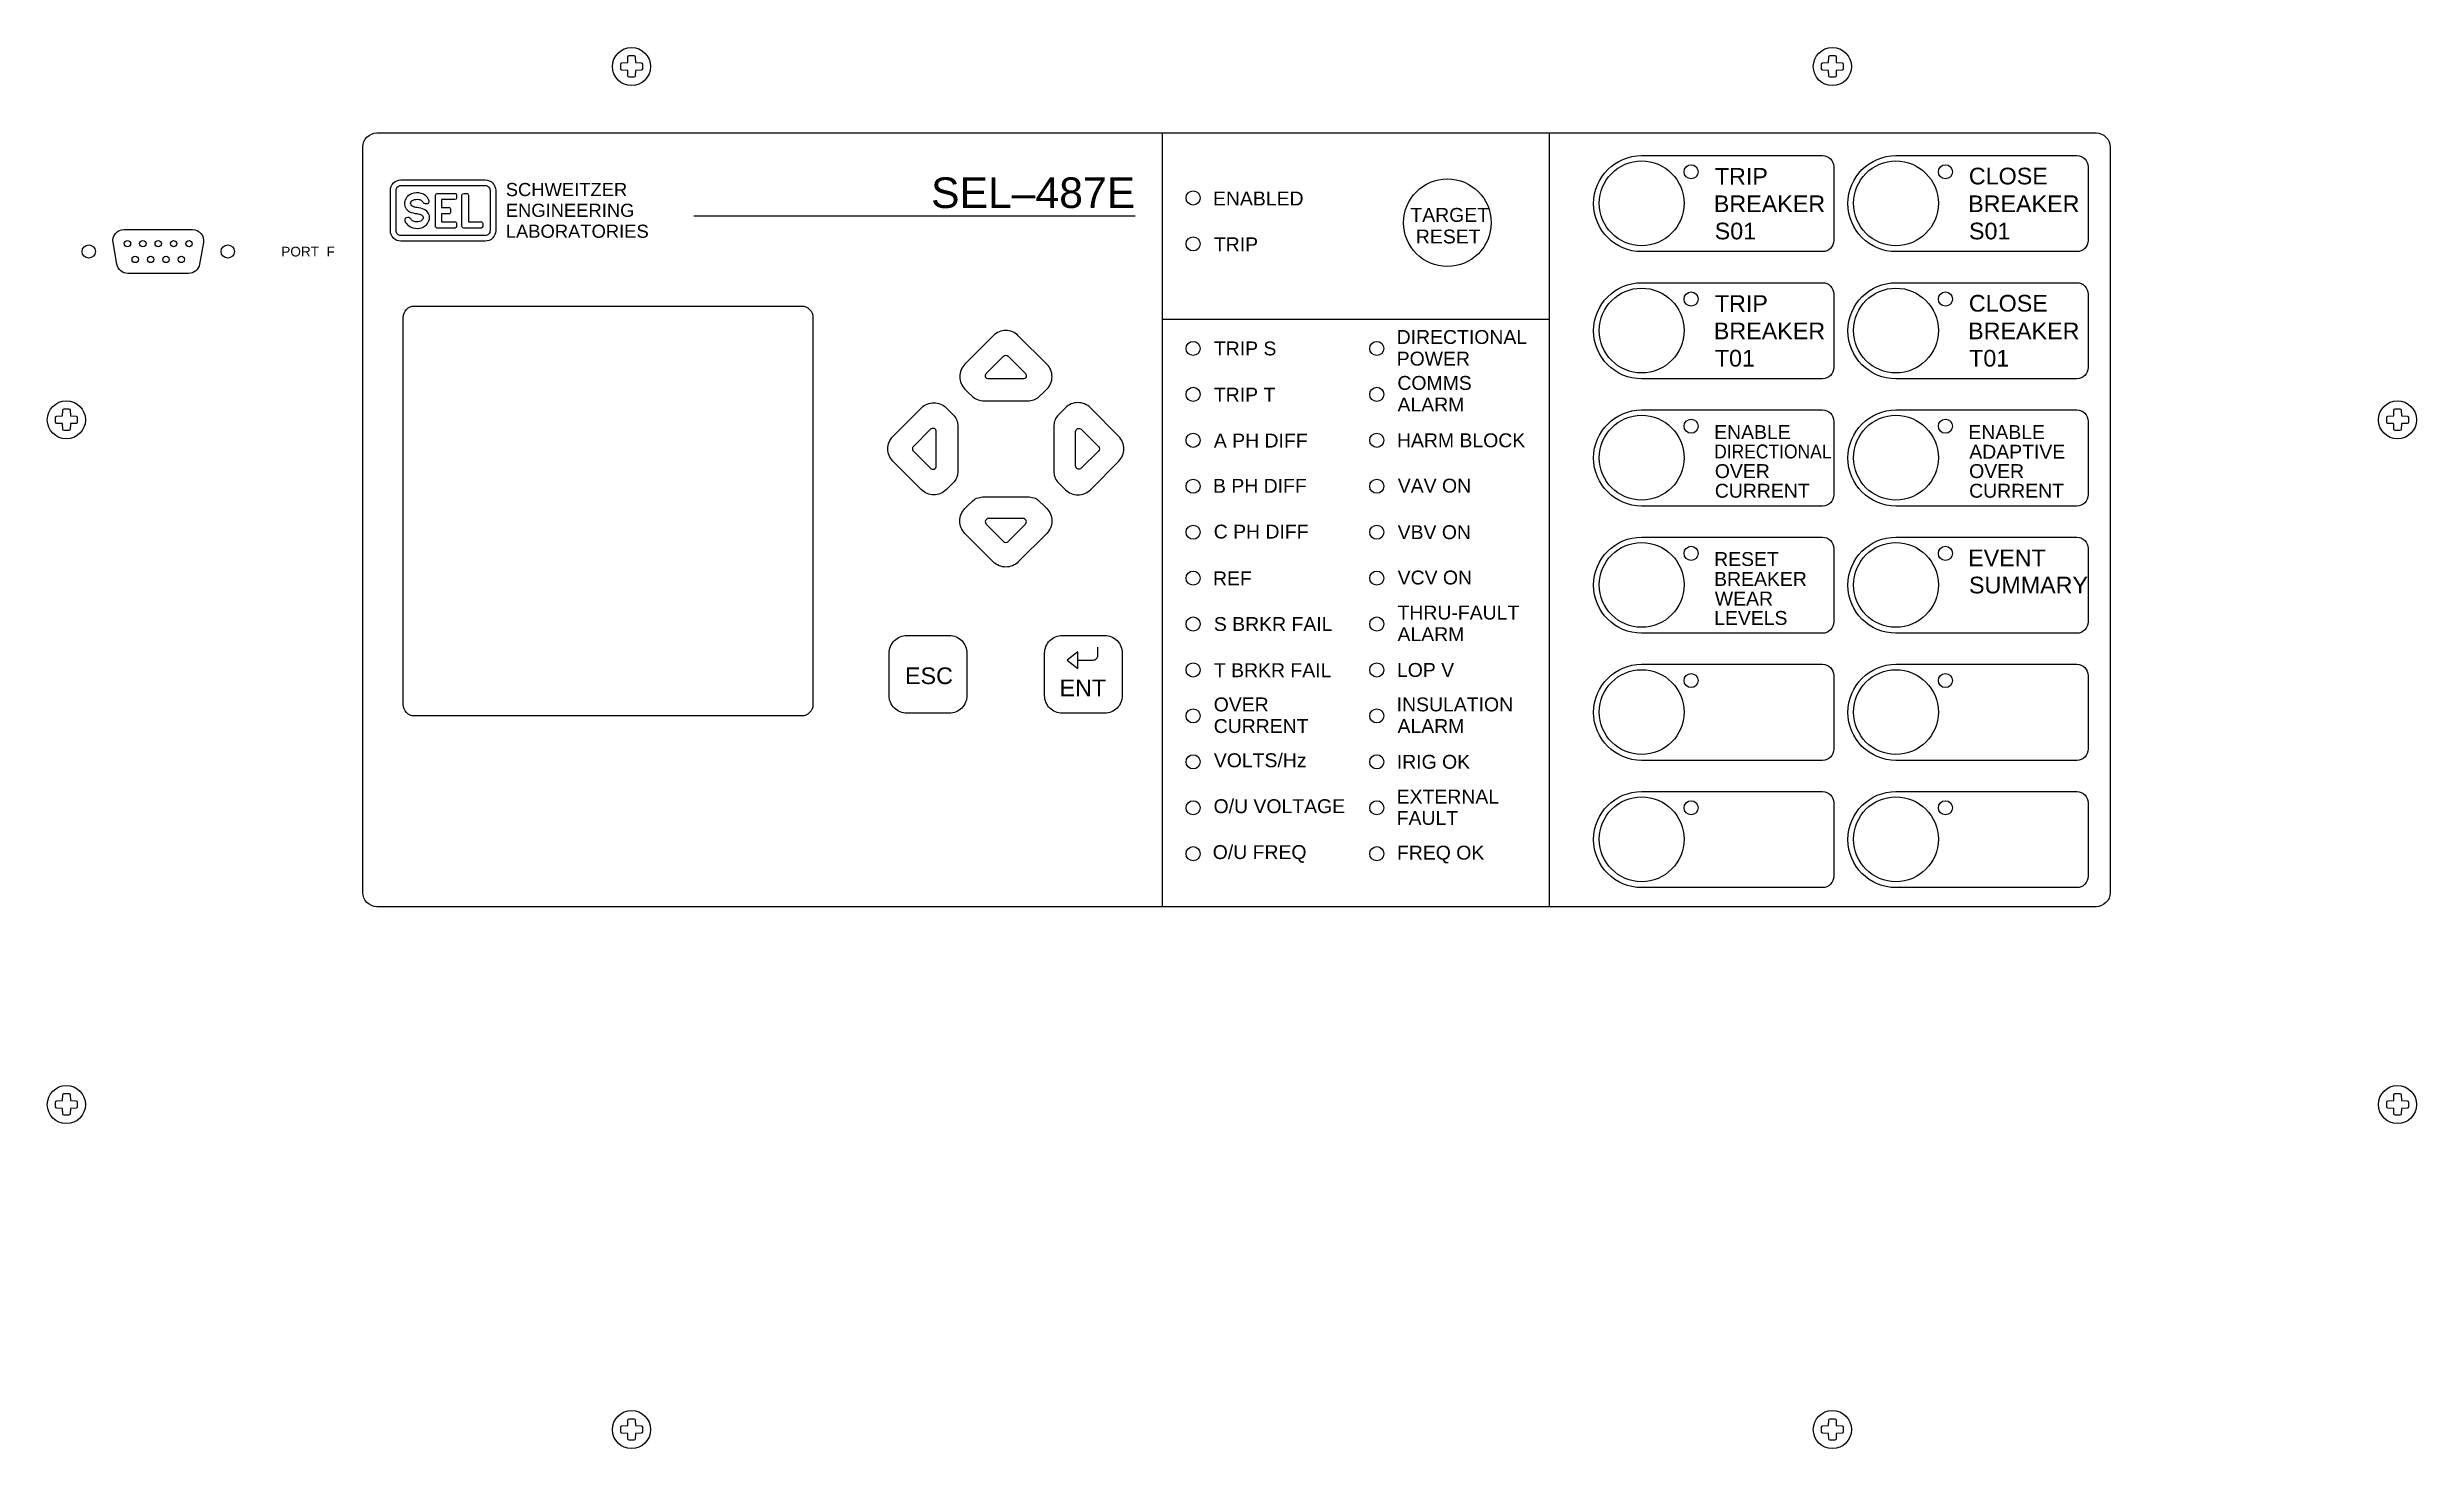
# Model space of a CAD drawing. Header units: inches. Extents: x 1 to 46.9, y 1 to 35.
# Drawn here: x 4.92 to 21.69, y 6.9 to 16.82 of the extents above; entities that cross this region are included whole.
import ezdxf
from ezdxf.enums import TextEntityAlignment as Align

# ---------------------------------------------------------------- set-up
doc = ezdxf.new("R2010")
doc.units = ezdxf.units.IN
doc.header["$MEASUREMENT"] = 0
doc.layers.add('6.0_____[DWG]', color=7, linetype='Continuous')
doc.styles.add('Arial', font='arial.ttf')

msp = doc.modelspace()

# ---------------------------------------------------------------- texts
at = {"layer": '6.0_____[DWG]', "style": 'Arial'}
for s, height, p in [('TRIP', 0.118, (16.72, 15.848)), ('CLOSE', 0.118, (18.518, 15.85)), ('SCHWEITZER', 0.0931, (8.162, 15.767)), ('ENABLED', 0.0983, (13.168, 15.701)), ('BREAKER', 0.118, (16.713, 15.654)), ('BREAKER', 0.118, (18.513, 15.654)), ('ENGINEERING', 0.09313, (8.162, 15.62)), ('TARGET', 0.0983, (14.565, 15.585)), ('LABORATORIES', 0.09313, (8.162, 15.472)), ('TRIP', 0.0983, (13.174, 15.377)), ('RESET', 0.0983, (14.604, 15.432)), ('S01', 0.118, (16.719, 15.461)), ('S01', 0.118, (18.519, 15.461)), ('PORT  F', 0.0688, (6.573, 15.34)), ('TRIP', 0.118, (16.72, 14.948)), ('CLOSE', 0.118, (18.518, 14.95)), ('DIRECTIONAL', 0.09833, (14.468, 14.721)), ('BREAKER', 0.118, (16.713, 14.754)), ('BREAKER', 0.118, (18.513, 14.754)), ('TRIP S', 0.0983, (13.174, 14.64)), ('POWER', 0.0983, (14.468, 14.568)), ('T01', 0.118, (16.72, 14.561)), ('T01', 0.118, (18.52, 14.561)), ('COMMS', 0.0983, (14.473, 14.396)), ('TRIP T', 0.0983, (13.174, 14.313)), ('ALARM', 0.0983, (14.474, 14.243)), ('HARM BLOCK', 0.0983, (14.47, 13.99)), ('ENABLE', 0.0983, (16.715, 14.048)), ('ENABLE', 0.0983, (18.515, 14.048)), ('A PH DIFF', 0.0983, (13.174, 13.988)), ('ADAPTIVE', 0.0983, (18.521, 13.909)), ('B PH DIFF', 0.0983, (13.168, 13.668)), ('VAV ON', 0.0983, (14.476, 13.669)), ('OVER', 0.0983, (16.72, 13.772)), ('OVER', 0.0983, (18.52, 13.772)), ('CURRENT', 0.0983, (16.72, 13.633)), ('CURRENT', 0.0983, (18.52, 13.633)), ('C PH DIFF', 0.0983, (13.173, 13.344)), ('VBV ON', 0.0983, (14.475, 13.34)), ('RESET', 0.0983, (16.715, 13.15)), ('EVENT', 0.118, (18.513, 13.148)), ('REF', 0.0983, (13.168, 13.013)), ('VCV ON', 0.0983, (14.475, 13.019)), ('BREAKER', 0.0983, (16.715, 13.009)), ('WEAR', 0.0983, (16.72, 12.87)), ('SUMMARY', 0.118, (18.519, 12.956)), ('S BRKR FAIL', 0.09833, (13.174, 12.69)), ('THRU-FAULT', 0.0983, (14.474, 12.771)), ('LEVELS', 0.0983, (16.715, 12.733)), ('ALARM', 0.0983, (14.474, 12.618)), ('ESC', 0.118, (10.988, 12.314)), ('T BRKR FAIL', 0.09833, (13.174, 12.363)), ('LOP V', 0.0983, (14.47, 12.365)), ('ENT', 0.118, (12.082, 12.228)), ('OVER', 0.0983, (13.173, 12.121)), ('INSULATION', 0.0983, (14.468, 12.121)), ('CURRENT', 0.0983, (13.173, 11.968)), ('ALARM', 0.0983, (14.474, 11.968)), ('VOLTS/Hz', 0.0983, (13.174, 11.726)), ('IRIG OK', 0.0983, (14.469, 11.715)), ('O/U VOLTAGE', 0.09833, (13.172, 11.401)), ('EXTERNAL', 0.0983, (14.468, 11.469)), ('FAULT', 0.0983, (14.468, 11.318)), ('O/U FREQ', 0.0983, (13.166, 11.076)), ('FREQ OK', 0.0983, (14.47, 11.072))]:
    msp.add_text(s, height=height, dxfattribs=at).set_placement(p)
msp.add_text('SEL–487E', height=0.2163, dxfattribs=at).set_placement((12.617, 15.683), align=Align.RIGHT)
at = {"layer": '6.0_____[DWG]', "style": 'Arial', "width": 0.9}
msp.add_text('DIRECTIONAL', height=0.09833, dxfattribs=at).set_placement((16.715, 13.911))

# ---------------------------------------------------------------- linework, layer by layer
at = {"layer": '6.0_____[DWG]'}
for points in [[(9.069, 16.761, -0.391794), (9.078, 16.753), (9.08, 16.713, 0.399739), (9.081, 16.712), (9.121, 16.71, -0.391859), (9.129, 16.701), (9.129, 16.667, -0.391764), (9.121, 16.659), (9.081, 16.657, 0.399816), (9.08, 16.656), (9.078, 16.616, -0.391825), (9.069, 16.608), (9.052, 16.608), (9.036, 16.608, -0.391806), (9.027, 16.616), (9.025, 16.656, 0.399638), (9.024, 16.657), (8.984, 16.659, -0.391814), (8.976, 16.667), (8.976, 16.701, -0.39186), (8.984, 16.71), (9.024, 16.712, 0.399739), (9.025, 16.713), (9.027, 16.753, -0.391769), (9.036, 16.761), (9.052, 16.761), (9.069, 16.761)], [(17.569, 16.761, -0.391794), (17.578, 16.753), (17.58, 16.713, 0.399739), (17.581, 16.712), (17.621, 16.71, -0.391859), (17.629, 16.701), (17.629, 16.667, -0.391764), (17.621, 16.659), (17.581, 16.657, 0.399816), (17.58, 16.656), (17.578, 16.616, -0.391825), (17.569, 16.608), (17.552, 16.608), (17.536, 16.608, -0.391806), (17.527, 16.616), (17.525, 16.656, 0.399638), (17.524, 16.657), (17.484, 16.659, -0.391814), (17.476, 16.667), (17.476, 16.701, -0.39186), (17.484, 16.71), (17.524, 16.712, 0.399739), (17.525, 16.713), (17.527, 16.753, -0.391769), (17.536, 16.761), (17.552, 16.761), (17.569, 16.761)], [(5.069, 14.261, -0.391794), (5.078, 14.253), (5.08, 14.213, 0.399739), (5.081, 14.212), (5.121, 14.21, -0.391859), (5.129, 14.201), (5.129, 14.167, -0.391764), (5.121, 14.159), (5.081, 14.157, 0.399816), (5.08, 14.156), (5.078, 14.116, -0.391825), (5.069, 14.108), (5.052, 14.108), (5.036, 14.108, -0.391806), (5.027, 14.116), (5.025, 14.156, 0.399638), (5.024, 14.157), (4.984, 14.159, -0.391814), (4.976, 14.167), (4.976, 14.201, -0.39186), (4.984, 14.21), (5.024, 14.212, 0.399739), (5.025, 14.213), (5.027, 14.253, -0.391769), (5.036, 14.261), (5.052, 14.261), (5.069, 14.261)], [(21.569, 14.261, -0.391794), (21.578, 14.253), (21.58, 14.213, 0.399739), (21.581, 14.212), (21.621, 14.21, -0.391859), (21.629, 14.201), (21.629, 14.167, -0.391764), (21.621, 14.159), (21.581, 14.157, 0.399816), (21.58, 14.156), (21.578, 14.116, -0.391825), (21.569, 14.108), (21.552, 14.108), (21.536, 14.108, -0.391806), (21.527, 14.116), (21.525, 14.156, 0.399638), (21.524, 14.157), (21.484, 14.159, -0.391814), (21.476, 14.167), (21.476, 14.201, -0.39186), (21.484, 14.21), (21.524, 14.212, 0.399739), (21.525, 14.213), (21.527, 14.253, -0.391769), (21.536, 14.261), (21.552, 14.261), (21.569, 14.261)], [(12.21, 12.484), (12.318, 12.484, 0.414214), (12.353, 12.519), (12.353, 12.576)], [(5.069, 9.416, -0.391794), (5.078, 9.408), (5.08, 9.368, 0.399739), (5.081, 9.367), (5.121, 9.365, -0.391859), (5.129, 9.356), (5.129, 9.322, -0.391764), (5.121, 9.314), (5.081, 9.312, 0.399816), (5.08, 9.311), (5.078, 9.271, -0.391825), (5.069, 9.263), (5.052, 9.263), (5.036, 9.263, -0.391806), (5.027, 9.271), (5.025, 9.311, 0.399638), (5.024, 9.312), (4.984, 9.314, -0.391814), (4.976, 9.322), (4.976, 9.356, -0.39186), (4.984, 9.365), (5.024, 9.367, 0.399739), (5.025, 9.368), (5.027, 9.408, -0.391769), (5.036, 9.416), (5.052, 9.416), (5.069, 9.416)], [(21.569, 9.416, -0.391794), (21.578, 9.408), (21.58, 9.368, 0.399739), (21.581, 9.367), (21.621, 9.365, -0.391859), (21.629, 9.356), (21.629, 9.322, -0.391764), (21.621, 9.314), (21.581, 9.312, 0.399816), (21.58, 9.311), (21.578, 9.271, -0.391825), (21.569, 9.263), (21.552, 9.263), (21.536, 9.263, -0.391806), (21.527, 9.271), (21.525, 9.311, 0.399638), (21.524, 9.312), (21.484, 9.314, -0.391814), (21.476, 9.322), (21.476, 9.356, -0.39186), (21.484, 9.365), (21.524, 9.367, 0.399739), (21.525, 9.368), (21.527, 9.408, -0.391769), (21.536, 9.416), (21.552, 9.416), (21.569, 9.416)], [(9.069, 7.116, -0.391794), (9.078, 7.108), (9.08, 7.068, 0.399739), (9.081, 7.067), (9.121, 7.065, -0.391859), (9.129, 7.056), (9.129, 7.022, -0.391764), (9.121, 7.014), (9.081, 7.012, 0.399816), (9.08, 7.011), (9.078, 6.971, -0.391825), (9.069, 6.963), (9.052, 6.963), (9.036, 6.963, -0.391806), (9.027, 6.971), (9.025, 7.011, 0.399638), (9.024, 7.012), (8.984, 7.014, -0.391814), (8.976, 7.022), (8.976, 7.056, -0.39186), (8.984, 7.065), (9.024, 7.067, 0.399739), (9.025, 7.068), (9.027, 7.108, -0.391769), (9.036, 7.116), (9.052, 7.116), (9.069, 7.116)], [(17.569, 7.116, -0.391794), (17.578, 7.108), (17.58, 7.068, 0.399739), (17.581, 7.067), (17.621, 7.065, -0.391859), (17.629, 7.056), (17.629, 7.022, -0.391764), (17.621, 7.014), (17.581, 7.012, 0.399816), (17.58, 7.011), (17.578, 6.971, -0.391825), (17.569, 6.963), (17.552, 6.963), (17.536, 6.963, -0.391806), (17.527, 6.971), (17.525, 7.011, 0.399638), (17.524, 7.012), (17.484, 7.014, -0.391814), (17.476, 7.022), (17.476, 7.056, -0.39186), (17.484, 7.065), (17.524, 7.067, 0.399739), (17.525, 7.068), (17.527, 7.108, -0.391769), (17.536, 7.116), (17.552, 7.116), (17.569, 7.116)]]:
    msp.add_lwpolyline(points, format="xyb", dxfattribs=at)
at = {"layer": '6.0_____[DWG]', "flags": 128}
for points in [[(7.25, 16.214), (19.418, 16.214, -0.414295), (19.518, 16.114), (19.518, 10.839, -0.414136), (19.418, 10.739), (7.25, 10.739, -0.41423), (7.15, 10.839), (7.15, 16.114, -0.414193)], [(16.202, 16.054), (17.482, 16.054, -0.414214), (17.562, 15.974), (17.562, 15.454, -0.414214), (17.482, 15.374), (16.202, 15.374, -1)], [(18.002, 16.054), (19.282, 16.054, -0.414214), (19.362, 15.974), (19.362, 15.454, -0.414214), (19.282, 15.374), (18.002, 15.374, -1)], [(16.202, 15.154), (17.482, 15.154, -0.414214), (17.562, 15.074), (17.562, 14.554, -0.414214), (17.482, 14.474), (16.202, 14.474, -1)], [(18.002, 15.154), (19.282, 15.154, -0.414214), (19.362, 15.074), (19.362, 14.554, -0.414214), (19.282, 14.474), (18.002, 14.474, -1)], [(7.516, 14.989), (10.256, 14.989, -0.414214), (10.336, 14.909), (10.336, 12.169, -0.414214), (10.256, 12.089), (7.516, 12.089, -0.414214), (7.436, 12.169), (7.436, 14.909, -0.414214)], [(16.202, 14.254), (17.482, 14.254, -0.414214), (17.562, 14.174), (17.562, 13.654, -0.414214), (17.482, 13.574), (16.202, 13.574, -1)], [(18.002, 14.254), (19.282, 14.254, -0.414214), (19.362, 14.174), (19.362, 13.654, -0.414214), (19.282, 13.574), (18.002, 13.574, -1)], [(16.202, 13.354), (17.482, 13.354, -0.414214), (17.562, 13.274), (17.562, 12.754, -0.414214), (17.482, 12.674), (16.202, 12.674, -1)], [(18.002, 13.354), (19.282, 13.354, -0.414214), (19.362, 13.274), (19.362, 12.754, -0.414214), (19.282, 12.674), (18.002, 12.674, -1)], [(16.202, 12.454), (17.482, 12.454, -0.414214), (17.562, 12.374), (17.562, 11.854, -0.414214), (17.482, 11.774), (16.202, 11.774, -1)], [(18.002, 12.454), (19.282, 12.454, -0.414214), (19.362, 12.374), (19.362, 11.854, -0.414214), (19.282, 11.774), (18.002, 11.774, -1)], [(16.202, 11.554), (17.482, 11.554, -0.414214), (17.562, 11.474), (17.562, 10.954, -0.414214), (17.482, 10.874), (16.202, 10.874, -1)], [(18.002, 11.554), (19.282, 11.554, -0.414214), (19.362, 11.474), (19.362, 10.954, -0.414214), (19.282, 10.874), (18.002, 10.874, -1)]]:
    msp.add_lwpolyline(points, format="xyb", close=True, dxfattribs=at)
at = {"layer": '6.0_____[DWG]'}
for points in [[(12.807, 16.214), (12.807, 10.739)], [(15.547, 16.214), (15.547, 10.739)], [(12.617, 15.624), (9.493, 15.624)], [(12.806, 14.897), (15.546, 14.897)]]:
    msp.add_lwpolyline(points, dxfattribs=at)
for points in [[(8.091, 15.523, -0.414214), (8.016, 15.448), (7.42, 15.448, -0.414214), (7.345, 15.523), (7.345, 15.807, -0.414214), (7.42, 15.882), (8.016, 15.882, -0.414214), (8.091, 15.807)], [(8.051, 15.523, -0.414214), (8.016, 15.488), (7.42, 15.488, -0.414214), (7.385, 15.523), (7.385, 15.807, -0.414214), (7.42, 15.842), (8.016, 15.842, -0.414214), (8.051, 15.807)], [(7.529, 15.79, 0.192116), (7.466, 15.765, 0.12608), (7.446, 15.726, 0.336344), (7.481, 15.657, 0.087668), (7.533, 15.643, -0.022201), (7.548, 15.64, -0.039737), (7.559, 15.637, -0.23043), (7.577, 15.619, -0.182747), (7.576, 15.604, -0.221111), (7.541, 15.585, -0.058363), (7.52, 15.585, -0.13415), (7.498, 15.596, 0.006668), (7.485, 15.611, 0.085557), (7.483, 15.613, 0.231613), (7.453, 15.611, 0.170757), (7.447, 15.603, 0.118457), (7.448, 15.591, 0.153081), (7.474, 15.558, 0.186266), (7.538, 15.539, 0.192116), (7.601, 15.565, 0.12608), (7.621, 15.603, 0.336344), (7.585, 15.672, 0.087668), (7.534, 15.686, -0.022201), (7.519, 15.689, -0.039737), (7.508, 15.692, -0.23043), (7.489, 15.711, -0.182747), (7.491, 15.725, -0.221111), (7.525, 15.744, -0.058363), (7.547, 15.744, -0.13415), (7.569, 15.733, 0.006668), (7.581, 15.718, 0.085557), (7.584, 15.716, 0.231613), (7.614, 15.719, 0.170757), (7.62, 15.726, 0.118457), (7.618, 15.738, 0.153081), (7.593, 15.771, 0.186266)], [(7.708, 15.642), (7.708, 15.585), (7.802, 15.585, -0.424366), (7.813, 15.573), (7.813, 15.553, -0.404134), (7.802, 15.541), (7.677, 15.541, -0.432614), (7.665, 15.554), (7.665, 15.774, -0.396049), (7.677, 15.786), (7.802, 15.786, -0.424366), (7.813, 15.775), (7.813, 15.754, -0.404134), (7.802, 15.743), (7.708, 15.743), (7.708, 15.686), (7.763, 15.686, -0.353971), (7.771, 15.676), (7.771, 15.676), (7.771, 15.652, -0.353971), (7.763, 15.642)], [(7.864, 15.786), (7.885, 15.786, -0.432614), (7.897, 15.774), (7.897, 15.585), (7.988, 15.585, -0.424366), (7.999, 15.573), (7.999, 15.553, -0.404134), (7.988, 15.541), (7.864, 15.541, -0.432614), (7.852, 15.554), (7.852, 15.774, -0.396049)], [(5.46, 15.531), (5.944, 15.531, -0.46318), (6.022, 15.438), (5.995, 15.285, -0.363045), (5.917, 15.22), (5.487, 15.22, -0.360245), (5.409, 15.285), (5.382, 15.438, -0.463312)], [(11.857, 14.319, 0.176539), (11.936, 14.346), (11.973, 14.382), (11.992, 14.401, 0.414214), (11.992, 14.578), (11.79, 14.779, 0.414214), (11.613, 14.779), (11.412, 14.578, 0.414214), (11.412, 14.401), (11.431, 14.382), (11.468, 14.346, 0.176539), (11.546, 14.319)], [(11.719, 14.635), (11.84, 14.513, -0.66386), (11.823, 14.473), (11.58, 14.473, -0.66386), (11.563, 14.513), (11.685, 14.635, -0.408376)], [(11.362, 13.823, -0.176539), (11.335, 13.745), (11.299, 13.708), (11.28, 13.689, -0.414214), (11.104, 13.689), (10.902, 13.891, -0.414214), (10.902, 14.067), (11.104, 14.269, -0.414214), (11.28, 14.269), (11.299, 14.25), (11.335, 14.213, -0.176539), (11.362, 14.135)], [(12.041, 13.823, 0.176539), (12.068, 13.745), (12.104, 13.708), (12.123, 13.689, 0.414214), (12.3, 13.689), (12.501, 13.891, 0.414214), (12.501, 14.067), (12.3, 14.269, 0.414214), (12.123, 14.269), (12.104, 14.25), (12.068, 14.213, 0.176539), (12.041, 14.135)], [(11.047, 13.962), (11.168, 13.841, 0.66386), (11.209, 13.858), (11.209, 14.1, 0.66386), (11.168, 14.117), (11.047, 13.996, 0.408376)], [(12.357, 13.962), (12.235, 13.841, -0.66386), (12.195, 13.858), (12.195, 14.1, -0.66386), (12.235, 14.117), (12.357, 13.996, -0.408376)], [(11.857, 13.639, -0.176539), (11.936, 13.612), (11.972, 13.576), (11.991, 13.557, -0.414214), (11.991, 13.38), (11.79, 13.179, -0.414214), (11.613, 13.179), (11.412, 13.38, -0.414214), (11.412, 13.557), (11.431, 13.576), (11.468, 13.612, -0.176539), (11.546, 13.639)], [(11.718, 13.323), (11.84, 13.445, 0.66386), (11.823, 13.486), (11.58, 13.486, 0.66386), (11.563, 13.445), (11.685, 13.323, 0.408376)], [(11.001, 12.658), (11.301, 12.658, -0.414214), (11.426, 12.533), (11.426, 12.233, -0.414214), (11.301, 12.108), (11.001, 12.108, -0.414214), (10.876, 12.233), (10.876, 12.533, -0.414214)], [(12.101, 12.658), (12.401, 12.658, -0.414214), (12.526, 12.533), (12.526, 12.233, -0.414214), (12.401, 12.108), (12.101, 12.108, -0.414214), (11.976, 12.233), (11.976, 12.533, -0.414214)]]:
    msp.add_lwpolyline(points, format="xyb", close=True, dxfattribs=at)
msp.add_lwpolyline([(12.21, 12.542), (12.135, 12.484), (12.21, 12.425)], close=True, dxfattribs=at)
for centre, radius in [((9.052, 16.684), 0.135), ((17.552, 16.684), 0.135), ((16.552, 15.939), 0.05), ((18.352, 15.939), 0.05), ((13.027, 15.754), 0.05), ((14.827, 15.579), 0.31), ((5.484, 15.431), 0.0225), ((5.593, 15.431), 0.0225), ((5.702, 15.431), 0.0225), ((5.811, 15.431), 0.0225), ((5.92, 15.431), 0.0225), ((13.027, 15.429), 0.05), ((5.21, 15.375), 0.047), ((5.539, 15.319), 0.0225), ((5.648, 15.319), 0.0225), ((5.757, 15.319), 0.0225), ((5.866, 15.319), 0.0225), ((6.194, 15.375), 0.047), ((16.552, 15.039), 0.05), ((18.352, 15.039), 0.05), ((13.027, 14.689), 0.05), ((14.327, 14.689), 0.05), ((5.052, 14.184), 0.135), ((13.027, 14.364), 0.05), ((14.327, 14.364), 0.05), ((21.552, 14.184), 0.135), ((13.027, 14.039), 0.05), ((14.327, 14.039), 0.05), ((16.552, 14.139), 0.05), ((18.352, 14.139), 0.05), ((13.027, 13.714), 0.05), ((14.327, 13.714), 0.05), ((13.027, 13.389), 0.05), ((14.327, 13.389), 0.05), ((16.552, 13.239), 0.05), ((18.352, 13.239), 0.05), ((13.027, 13.064), 0.05), ((14.327, 13.064), 0.05), ((13.027, 12.739), 0.05), ((14.327, 12.739), 0.05), ((13.027, 12.414), 0.05), ((14.327, 12.414), 0.05), ((16.552, 12.339), 0.05), ((18.352, 12.339), 0.05), ((13.027, 12.089), 0.05), ((14.327, 12.089), 0.05), ((13.027, 11.764), 0.05), ((14.327, 11.764), 0.05), ((13.027, 11.439), 0.05), ((14.327, 11.439), 0.05), ((16.552, 11.439), 0.05), ((18.352, 11.439), 0.05), ((13.027, 11.114), 0.05), ((14.327, 11.114), 0.05), ((5.052, 9.339), 0.135), ((21.552, 9.339), 0.135), ((9.052, 7.039), 0.135), ((17.552, 7.039), 0.135)]:
    msp.add_circle(centre, radius, dxfattribs=at)
for centre in [(16.202, 15.716), (18.002, 15.716), (16.202, 14.816), (18.002, 14.816), (16.202, 13.916), (18.002, 13.916), (16.202, 13.016), (18.002, 13.016), (16.202, 12.116), (18.002, 12.116), (16.202, 11.216), (18.002, 11.216)]:
    msp.add_ellipse(centre, major_axis=(-0.3, 0), ratio=0.999907, dxfattribs=at)

msp.set_redraw_order([(e.dxf.handle, doc.entitydb.next_handle()) for e in msp.query("TEXT MTEXT ATTDEF DIMENSION ARC_DIMENSION")])  # texts and dimensions are drawn at this point

doc.saveas('drawing.dxf')
